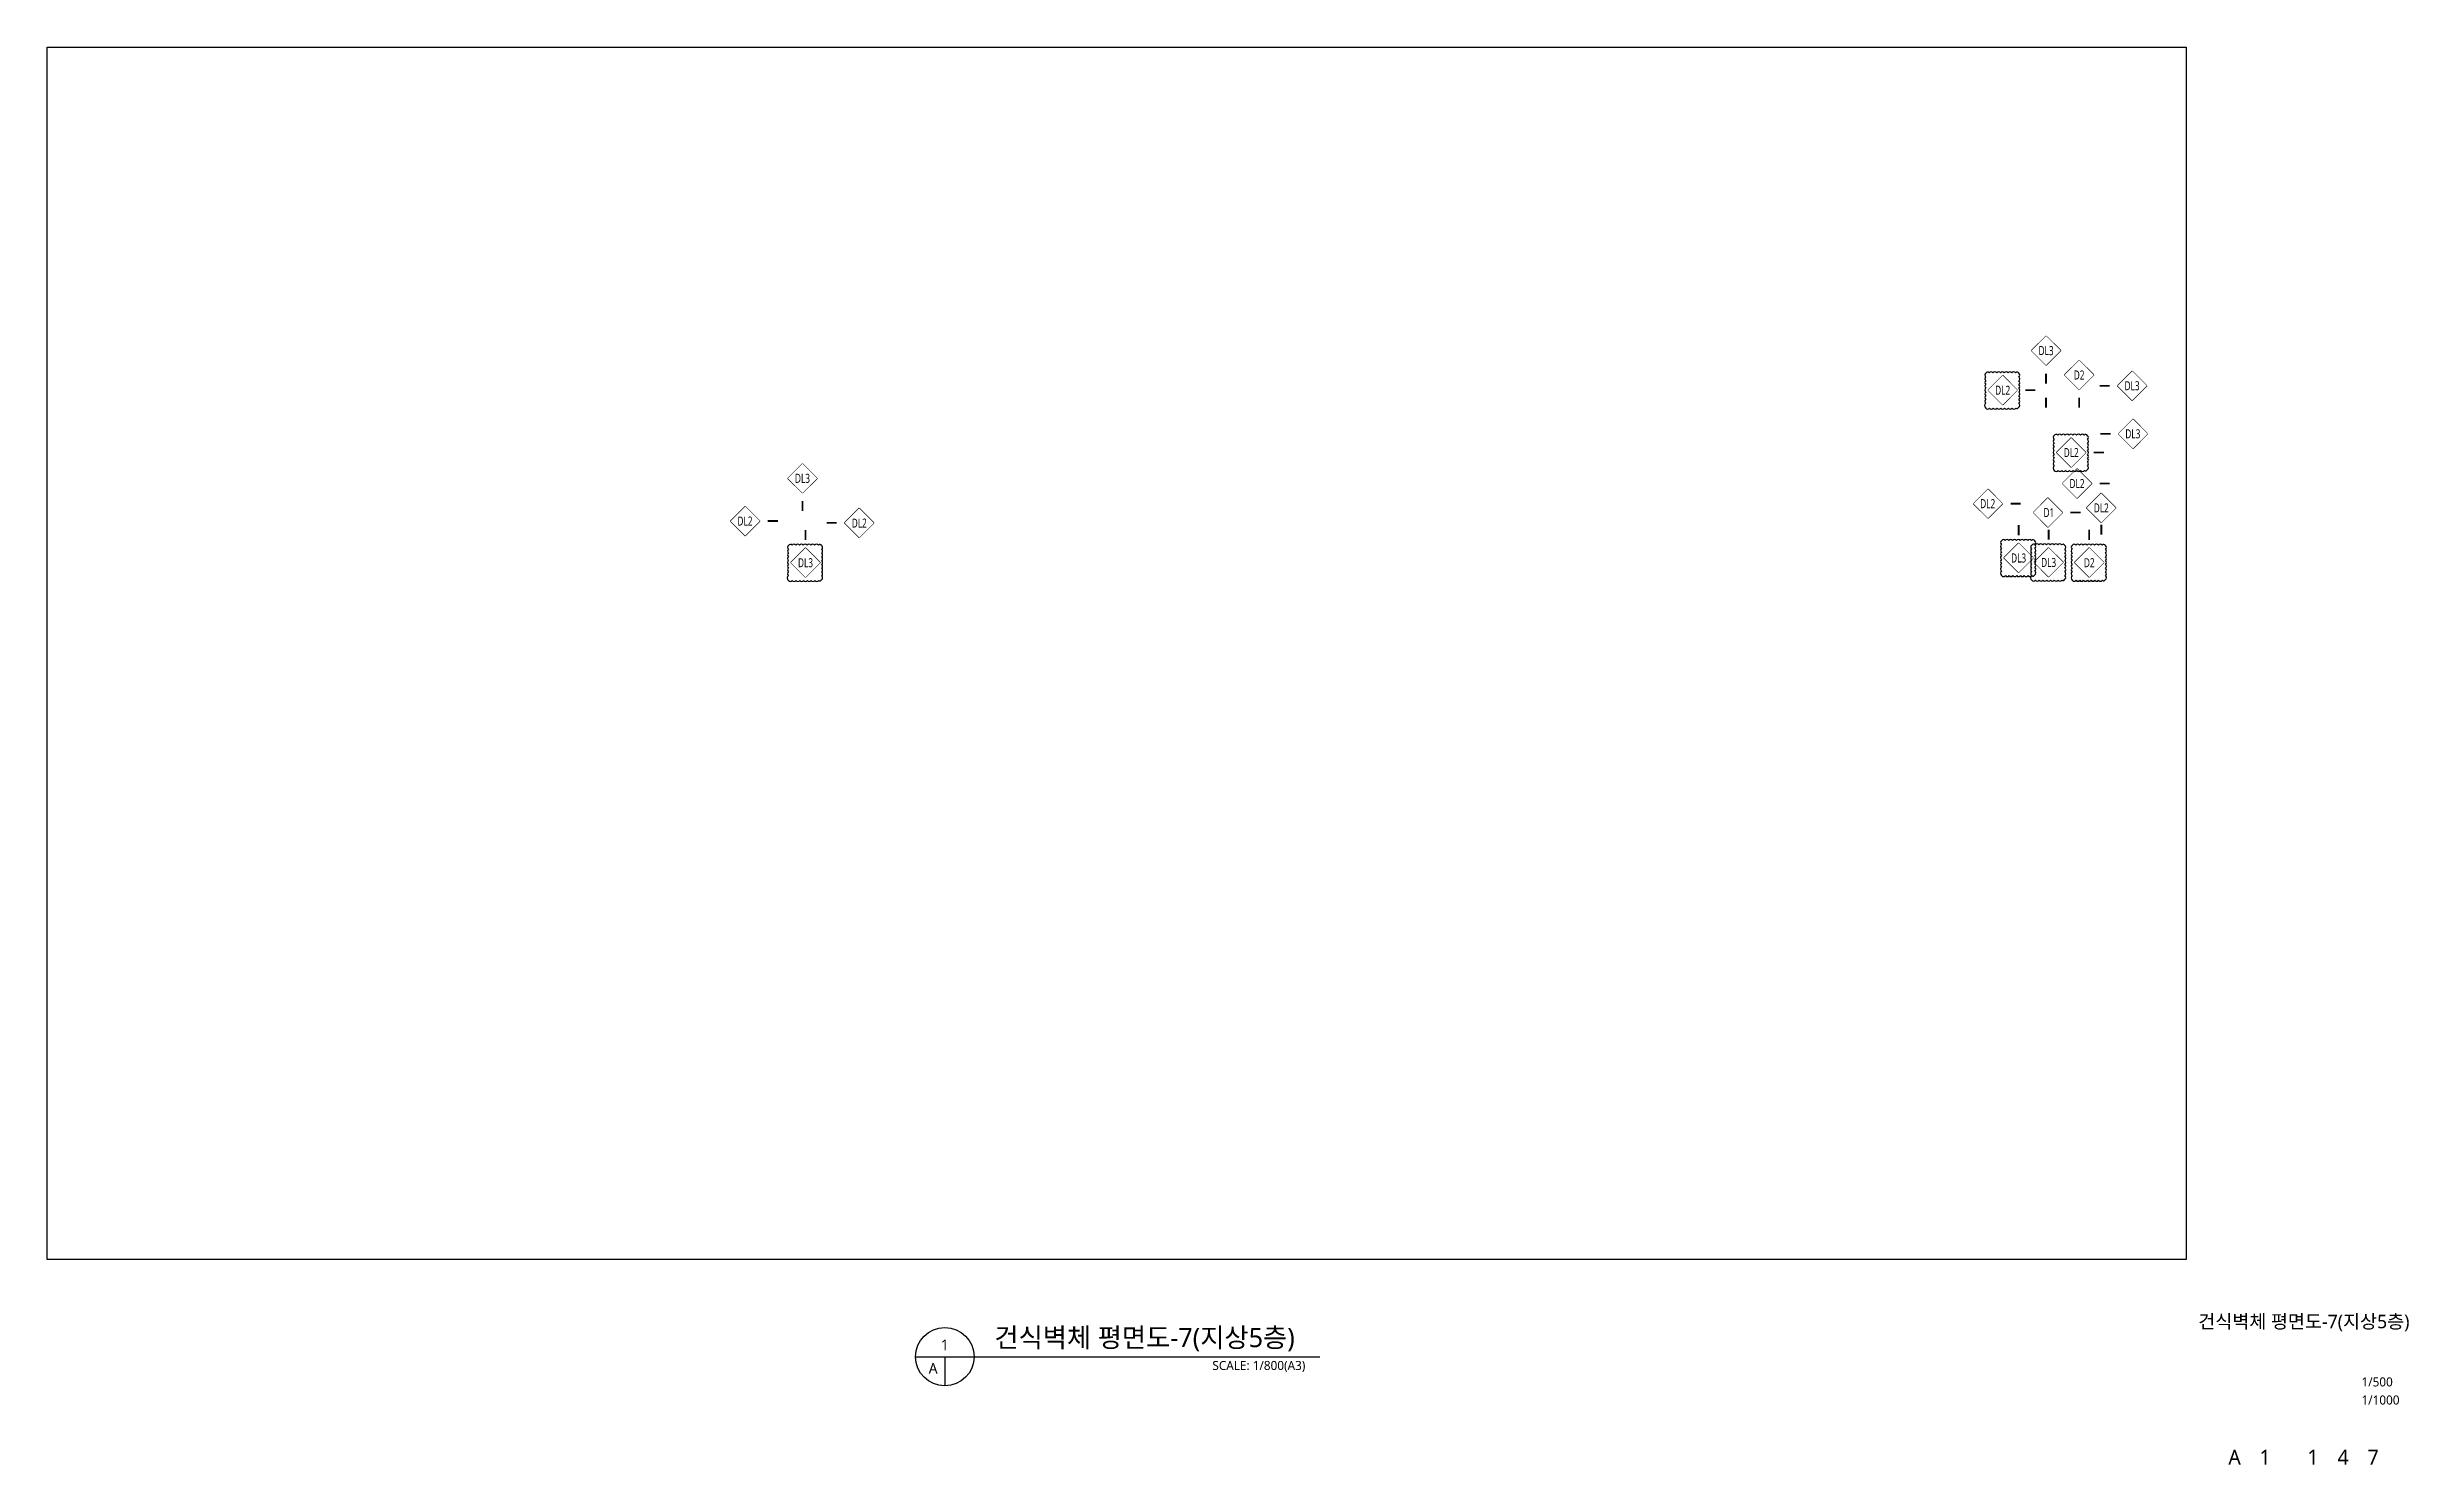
# Model space of a CAD drawing. Header units: millimetres. Extents: x 8000 to 321558, y 7472 to 1578084.
# Drawn here: x 8000 to 321558, y 7472 to 195684 of the extents above; entities that cross this region are included whole.
import ezdxf
from ezdxf.enums import TextEntityAlignment as Align

# ---------------------------------------------------------------- set-up
doc = ezdxf.new("R2010")
doc.units = ezdxf.units.MM
doc.header["$LTSCALE"] = 1000
doc.header["$MEASUREMENT"] = 0
doc.layers.get('Defpoints').update_dxf_attribs({"color": 161, "linetype": 'CONTINUOUS'})
doc.layers.add('A-WAL-TAG', color=7, linetype='CONTINUOUS', lineweight=0)
for name, color, linetype in [('SYM', 7, 'CONTINUOUS'), ('TEXT', 3, 'CONTINUOUS'), ('TEXT-TITLE', 6, 'CONTINUOUS'), ('TEXT-기입', 6, 'CONTINUOUS')]:
    doc.layers.add(name, color=color, linetype=linetype)
doc.layers.add('수정20221020', color=161, linetype='CONTINUOUS', plot=False)
doc.styles.add('kcc건식벽체부호', font='malgun_0.ttf')
doc.styles.add('나눔바른고딕', font='NanumBarunGothic.ttf')

msp = doc.modelspace()

# ---------------------------------------------------------------- texts
at = {"layer": 'TEXT', "style": '나눔바른고딕'}
msp.add_text('건식벽체 평면도-7(지상5층)', height=2560, dxfattribs=at).set_placement((133759, 23087))
for s, p in [('1', (127182, 23376)), ('A', (125630, 20273))]:
    msp.add_text(s, height=1440, dxfattribs=at).set_placement(p, align=Align.MIDDLE)
msp.add_text('SCALE: 1/800(A3)', height=1200, dxfattribs=at).set_placement((175050, 21255), align=Align.TOP_RIGHT)
at = {"layer": 'TEXT-TITLE', "style": '나눔바른고딕'}
msp.add_text('건식벽체 평면도-7(지상5층)', height=1800, dxfattribs=at).set_placement((307631, 25596), align=Align.CENTER)
at = {"layer": 'TEXT-기입', "style": '나눔바른고딕'}
for s, p in [('1/500', (315281, 17512)), ('1/1000', (315281, 15112))]:
    msp.add_text(s, height=1200, dxfattribs=at).set_placement(p, align=Align.BOTTOM_LEFT)
for s, p in [('A', (298431, 8472)), ('1', (302481, 8472)), ('1', (308831, 8472)), ('4', (312831, 8472)), ('7', (316831, 8472))]:
    msp.add_text(s, height=2000, dxfattribs=at).set_placement(p, align=Align.MIDDLE_CENTER)

# ---------------------------------------------------------------- blocks, each defined once
blk = doc.blocks.new('케이씨씨부호')
at = {"layer": 'A-WAL-TAG'}
blk.add_lwpolyline([(9958, 15966), (10605, 16612), (11251, 15966), (10605, 15319), (9958, 15966)], dxfattribs=at)
blk.add_wipeout([(10605, 16612), (9958, 15966), (10605, 15319), (11251, 15966)]).dxf.layer = 'A-WAL-TAG'
at = {"layer": 'A-WAL-TAG', "color": 2, "style": 'kcc건식벽체부호', "width": 0.7}
blk.add_attdef('벽체종류', text='', height=400, dxfattribs=at).set_placement((10605, 15966), align=Align.MIDDLE_CENTER)

# ---------------------------------------------------------------- linework, layer by layer
at = {"layer": 'A-WAL-TAG'}
for points in [[(273399, 151004, 0, 0, 0), (273399, 149174, 240, 240, 0), (273399, 147824, 240, 240, 0)], [(269580, 150145, 0, 0, 0), (270630, 150145, 240, 240, 0), (271980, 150145, 240, 240, 0)], [(277788, 150224, 0, 0, 0), (277788, 149174, 240, 240, 0), (277788, 147824, 240, 240, 0)], [(283005, 144354, 0, 0, 0), (281955, 144354, 240, 240, 0), (280605, 144354, 240, 240, 0)], [(278680, 141863, 0, 0, 0), (279730, 141863, 240, 240, 0), (281080, 141863, 240, 240, 0)], [(108280, 136504, 0, 0, 0), (108280, 135454, 240, 240, 0), (108280, 134104, 240, 240, 0)], [(267630, 135079, 0, 0, 0), (268680, 135079, 240, 240, 0), (270030, 135079, 240, 240, 0)], [(102623, 132771, 0, 0, 0), (103673, 132771, 240, 240, 0), (105023, 132771, 240, 240, 0)], [(108680, 129199, 0, 0, 0), (108680, 130249, 240, 240, 0), (108680, 131599, 240, 240, 0)], [(113880, 132524, 0, 0, 0), (112830, 132524, 240, 240, 0), (111480, 132524, 240, 240, 0)], [(269752, 129828, 0, 0, 0), (269752, 130878, 240, 240, 0), (269752, 132228, 240, 240, 0)], [(273743, 129233, 0, 0, 0), (273743, 130283, 240, 240, 0), (273743, 131633, 240, 240, 0)], [(280730, 132576, 0, 0, 0), (280730, 132303, 240, 240, 0), (280730, 130953, 240, 240, 0)]]:
    msp.add_lwpolyline(points, format="xyseb", dxfattribs=at)
at = {"layer": 'Defpoints', "ltscale": 10000}
msp.add_lwpolyline([(8000, 195684), (292000, 195684), (292000, 34716), (8000, 34716)], close=True, dxfattribs=at)
at = {"layer": 'SYM'}
for p, q in [((123303, 21824), (176984, 21824)), ((127182, 21824), (127182, 17946))]:
    msp.add_line(p, q, dxfattribs=at)
msp.add_circle((127182, 21824), 3879, dxfattribs=at)

msp.set_redraw_order([(e.dxf.handle, doc.entitydb.next_handle()) for e in msp.query("TEXT MTEXT ATTDEF DIMENSION ARC_DIMENSION")])  # texts and dimensions are drawn at this point

# ---------------------------------------------------------------- next in the draw order: block references
at = {"layer": 'A-WAL-TAG', "xscale": 3, "yscale": 3, "zscale": 3}
for p, values in [((245974, 104267), {'벽체종류': 'D2'}), ((235827, 102248), {'벽체종류': 'DL2'}), ((248916, 86619), {'벽체종류': 'DL2'})]:
    msp.add_blockref('케이씨씨부호', p, dxfattribs=at).add_auto_attribs(values)
at = {"layer": 'A-WAL-TAG'}
ref = msp.add_blockref('케이씨씨부호', (316759, 96457), dxfattribs=dict(at, xscale=-3, yscale=3, zscale=3))
ref.add_attrib('벽체종류', 'DL3', dxfattribs={"color": 2, "height": 1200, "style": 'kcc건식벽체부호', "width": 0.7}).set_placement((284918, 144354), align=Align.MIDDLE_CENTER)
ref = msp.add_blockref('케이씨씨부호', (76466, 186340), dxfattribs=dict(at, xscale=-3, yscale=3, zscale=3, rotation=180))
ref.add_attrib('벽체종류', 'DL3', dxfattribs={"color": 2, "height": 1200, "style": 'kcc건식벽체부호', "width": 0.7}).set_placement((108280, 138444), align=Align.MIDDLE_CENTER)
ref = msp.add_blockref('케이씨씨부호', (297505, 87182), dxfattribs=dict(at, xscale=-3, yscale=3, zscale=3))
ref.add_attrib('벽체종류', 'DL2', dxfattribs={"color": 2, "height": 1200, "style": 'kcc건식벽체부호', "width": 0.7}).set_placement((265654, 135079), align=Align.MIDDLE_CENTER)
ref = msp.add_blockref('케이씨씨부호', (132497, 84875), dxfattribs=dict(at, xscale=-3, yscale=3, zscale=3))
ref.add_attrib('벽체종류', 'DL2', dxfattribs={"color": 2, "height": 1200, "style": 'kcc건식벽체부호', "width": 0.7}).set_placement((100647, 132771), align=Align.MIDDLE_CENTER)
ref = msp.add_blockref('케이씨씨부호', (84006, 180420), dxfattribs=dict(at, xscale=-3, yscale=3, zscale=3, rotation=180))
ref.add_attrib('벽체종류', 'DL2', dxfattribs={"color": 2, "height": 1200, "style": 'kcc건식벽체부호', "width": 0.7}).set_placement((115820, 132504), align=Align.MIDDLE_CENTER)
ref = msp.add_blockref('케이씨씨부호', (76866, 175156), dxfattribs=dict(at, xscale=-3, yscale=3, zscale=3, rotation=180))
ref.add_attrib('벽체종류', 'DL3', dxfattribs={"color": 2, "height": 1200, "style": 'kcc건식벽체부호', "width": 0.7}).set_placement((108680, 127239), align=Align.MIDDLE_CENTER)
ref = msp.add_blockref('케이씨씨부호', (241929, 175190), dxfattribs=dict(at, xscale=-3, yscale=3, zscale=3, rotation=180))
ref.add_attrib('벽체종류', 'DL3', dxfattribs={"color": 2, "height": 1200, "style": 'kcc건식벽체부호', "width": 0.7}).set_placement((273743, 127273), align=Align.MIDDLE_CENTER)

# ---------------------------------------------------------------- next in the draw order: linework, layer by layer
for points in [[(282905, 150739, 0, 0, 0), (281855, 150739, 240, 240, 0), (280505, 150739, 240, 240, 0)], [(279455, 137753, 0, 0, 0), (280505, 137753, 240, 240, 0), (281855, 137753, 240, 240, 0)], [(275590, 133897, 0, 0, 0), (276640, 133897, 240, 240, 0), (277990, 133897, 240, 240, 0)], [(279133, 129208, 0, 0, 0), (279133, 130258, 240, 240, 0), (279133, 131608, 240, 240, 0)]]:
    msp.add_lwpolyline(points, format="xyseb", dxfattribs=at)
at = {"layer": '수정20221020'}
msp.add_lwpolyline([(106429, 124895, 0.5205671), (106929, 124895, 0.5205671), (107429, 124895, 0.5205671), (107929, 124895, 0.5205671), (108429, 124895, 0.5205671), (108929, 124895, 0.5205671), (109429, 124895, 0.5205671), (109929, 124895, 0.5205671), (110429, 124895, 0.5205671), (110822, 125002, 0.5205671), (110822, 125502, 0.5205671), (110822, 126002, 0.5205671), (110822, 126502, 0.5205671), (110822, 127002, 0.5205671), (110822, 127502, 0.5205671), (110822, 128002, 0.5205671), (110822, 128502, 0.5205671), (110822, 129002, 0.5205671), (110822, 129502, 0.5205671), (110392, 129572, 0.5205671), (109892, 129572, 0.5205671), (109392, 129572, 0.5205671), (108892, 129572, 0.5205671), (108392, 129572, 0.5205671), (107892, 129572, 0.5205671), (107392, 129572, 0.5205671), (106892, 129572, 0.5205671), (106429, 129534, 0.5205671), (106429, 129034, 0.5205671), (106429, 128534, 0.5205671), (106429, 128034, 0.5205671), (106429, 127534, 0.5205671), (106429, 127034, 0.5205671), (106429, 126534, 0.5205671), (106429, 126034, 0.5205671), (106429, 125534, 0.5205671)], format="xyb", close=True, dxfattribs=at)

# ---------------------------------------------------------------- next in the draw order: block references
at = {"layer": 'A-WAL-TAG', "xscale": 3, "yscale": 3, "zscale": 3}
msp.add_blockref('케이씨씨부호', (241585, 107505), dxfattribs=at).add_auto_attribs({'벽체종류': 'DL3'})
at = {"layer": 'A-WAL-TAG'}
ref = msp.add_blockref('케이씨씨부호', (237938, 175785), dxfattribs=dict(at, xscale=-3, yscale=3, zscale=3, rotation=180))
ref.add_attrib('벽체종류', 'DL3', dxfattribs={"color": 2, "height": 1200, "style": 'kcc건식벽체부호', "width": 0.7}).set_placement((269752, 127869), align=Align.MIDDLE_CENTER)

# ---------------------------------------------------------------- next in the draw order: linework, layer by layer
msp.add_lwpolyline([(273399, 153462, 0, 0, 0), (273399, 152354, 240, 240, 0), (273399, 151004, 240, 240, 0)], format="xyseb", dxfattribs=at)
at = {"layer": '수정20221020'}
for points in [[(265390, 147780, 0.5205671), (265890, 147780, 0.5205671), (266390, 147780, 0.5205671), (266890, 147780, 0.5205671), (267390, 147780, 0.5205671), (267890, 147780, 0.5205671), (268390, 147780, 0.5205671), (268890, 147780, 0.5205671), (269390, 147780, 0.5205671), (269782, 147887, 0.5205671), (269782, 148387, 0.5205671), (269782, 148887, 0.5205671), (269782, 149387, 0.5205671), (269782, 149887, 0.5205671), (269782, 150387, 0.5205671), (269782, 150887, 0.5205671), (269782, 151387, 0.5205671), (269782, 151887, 0.5205671), (269782, 152387, 0.5205671), (269352, 152457, 0.5205671), (268852, 152457, 0.5205671), (268352, 152457, 0.5205671), (267852, 152457, 0.5205671), (267352, 152457, 0.5205671), (266852, 152457, 0.5205671), (266352, 152457, 0.5205671), (265852, 152457, 0.5205671), (265390, 152420, 0.5205671), (265390, 151920, 0.5205671), (265390, 151420, 0.5205671), (265390, 150920, 0.5205671), (265390, 150420, 0.5205671), (265390, 149920, 0.5205671), (265390, 149420, 0.5205671), (265390, 148920, 0.5205671), (265390, 148420, 0.5205671)], [(267501, 125525, 0.5205671), (268001, 125525, 0.5205671), (268501, 125525, 0.5205671), (269001, 125525, 0.5205671), (269501, 125525, 0.5205671), (270001, 125525, 0.5205671), (270501, 125525, 0.5205671), (271001, 125525, 0.5205671), (271501, 125525, 0.5205671), (271893, 125632, 0.5205671), (271893, 126132, 0.5205671), (271893, 126632, 0.5205671), (271893, 127132, 0.5205671), (271893, 127632, 0.5205671), (271893, 128132, 0.5205671), (271893, 128632, 0.5205671), (271893, 129132, 0.5205671), (271893, 129632, 0.5205671), (271893, 130132, 0.5205671), (271463, 130202, 0.5205671), (270963, 130202, 0.5205671), (270463, 130202, 0.5205671), (269963, 130202, 0.5205671), (269463, 130202, 0.5205671), (268963, 130202, 0.5205671), (268463, 130202, 0.5205671), (267963, 130202, 0.5205671), (267501, 130164, 0.5205671), (267501, 129664, 0.5205671), (267501, 129164, 0.5205671), (267501, 128664, 0.5205671), (267501, 128164, 0.5205671), (267501, 127664, 0.5205671), (267501, 127164, 0.5205671), (267501, 126664, 0.5205671), (267501, 126164, 0.5205671)]]:
    msp.add_lwpolyline(points, format="xyb", close=True, dxfattribs=at)

# ---------------------------------------------------------------- next in the draw order: block references
at = {"layer": 'A-WAL-TAG'}
ref = msp.add_blockref('케이씨씨부호', (316659, 102842), dxfattribs=dict(at, xscale=-3, yscale=3, zscale=3))
ref.add_attrib('벽체종류', 'DL3', dxfattribs={"color": 2, "height": 1200, "style": 'kcc건식벽체부호', "width": 0.7}).set_placement((284818, 150739), align=Align.MIDDLE_CENTER)
ref = msp.add_blockref('케이씨씨부호', (305464, 86001), dxfattribs=dict(at, xscale=-3, yscale=3, zscale=3))
ref.add_attrib('벽체종류', 'D1', dxfattribs={"color": 2, "height": 1200, "style": 'kcc건식벽체부호', "width": 0.7}).set_placement((273775, 133897), align=Align.MIDDLE_CENTER)
ref = msp.add_blockref('케이씨씨부호', (247319, 175165), dxfattribs=dict(at, xscale=-3, yscale=3, zscale=3, rotation=180))
ref.add_attrib('벽체종류', 'D2', dxfattribs={"color": 2, "height": 1200, "style": 'kcc건식벽체부호', "width": 0.7}).set_placement((279133, 127242), align=Align.MIDDLE_CENTER)

# ---------------------------------------------------------------- next in the draw order: linework, layer by layer
at = {"layer": '수정20221020'}
for points in [[(271492, 124929, 0.5205671), (271992, 124929, 0.5205671), (272492, 124929, 0.5205671), (272992, 124929, 0.5205671), (273492, 124929, 0.5205671), (273992, 124929, 0.5205671), (274492, 124929, 0.5205671), (274992, 124929, 0.5205671), (275492, 124929, 0.5205671), (275884, 125036, 0.5205671), (275884, 125536, 0.5205671), (275884, 126036, 0.5205671), (275884, 126536, 0.5205671), (275884, 127036, 0.5205671), (275884, 127536, 0.5205671), (275884, 128036, 0.5205671), (275884, 128536, 0.5205671), (275884, 129036, 0.5205671), (275884, 129536, 0.5205671), (275454, 129606, 0.5205671), (274954, 129606, 0.5205671), (274454, 129606, 0.5205671), (273954, 129606, 0.5205671), (273454, 129606, 0.5205671), (272954, 129606, 0.5205671), (272454, 129606, 0.5205671), (271954, 129606, 0.5205671), (271492, 129568, 0.5205671), (271492, 129068, 0.5205671), (271492, 128568, 0.5205671), (271492, 128068, 0.5205671), (271492, 127568, 0.5205671), (271492, 127068, 0.5205671), (271492, 126568, 0.5205671), (271492, 126068, 0.5205671), (271492, 125568, 0.5205671)], [(276882, 124904, 0.5205671), (277382, 124904, 0.5205671), (277882, 124904, 0.5205671), (278382, 124904, 0.5205671), (278882, 124904, 0.5205671), (279382, 124904, 0.5205671), (279882, 124904, 0.5205671), (280382, 124904, 0.5205671), (280882, 124904, 0.5205671), (281274, 125011, 0.5205671), (281274, 125511, 0.5205671), (281274, 126011, 0.5205671), (281274, 126511, 0.5205671), (281274, 127011, 0.5205671), (281274, 127511, 0.5205671), (281274, 128011, 0.5205671), (281274, 128511, 0.5205671), (281274, 129011, 0.5205671), (281274, 129511, 0.5205671), (280844, 129581, 0.5205671), (280344, 129581, 0.5205671), (279844, 129581, 0.5205671), (279344, 129581, 0.5205671), (278844, 129581, 0.5205671), (278344, 129581, 0.5205671), (277844, 129581, 0.5205671), (277344, 129581, 0.5205671), (276882, 129543, 0.5205671), (276882, 129043, 0.5205671), (276882, 128543, 0.5205671), (276882, 128043, 0.5205671), (276882, 127543, 0.5205671), (276882, 127043, 0.5205671), (276882, 126543, 0.5205671), (276882, 126043, 0.5205671), (276882, 125543, 0.5205671)]]:
    msp.add_lwpolyline(points, format="xyb", close=True, dxfattribs=at)

# ---------------------------------------------------------------- next in the draw order: block references
at = {"layer": 'A-WAL-TAG', "xscale": 3, "yscale": 3, "zscale": 3}
msp.add_blockref('케이씨씨부호', (245701, 89857), dxfattribs=at).add_auto_attribs({'벽체종류': 'DL2'})

# ---------------------------------------------------------------- next in the draw order: block references
msp.add_blockref('케이씨씨부호', (244926, 93967), dxfattribs=at).add_auto_attribs({'벽체종류': 'DL2'})

# ---------------------------------------------------------------- next in the draw order: linework, layer by layer
at = {"layer": '수정20221020'}
msp.add_lwpolyline([(274489, 139499, 0.5205671), (274989, 139499, 0.5205671), (275489, 139499, 0.5205671), (275989, 139499, 0.5205671), (276489, 139499, 0.5205671), (276989, 139499, 0.5205671), (277489, 139499, 0.5205671), (277989, 139499, 0.5205671), (278489, 139499, 0.5205671), (278882, 139606, 0.5205671), (278882, 140106, 0.5205671), (278882, 140606, 0.5205671), (278882, 141106, 0.5205671), (278882, 141606, 0.5205671), (278882, 142106, 0.5205671), (278882, 142606, 0.5205671), (278882, 143106, 0.5205671), (278882, 143606, 0.5205671), (278882, 144106, 0.5205671), (278452, 144176, 0.5205671), (277952, 144176, 0.5205671), (277452, 144176, 0.5205671), (276952, 144176, 0.5205671), (276452, 144176, 0.5205671), (275952, 144176, 0.5205671), (275452, 144176, 0.5205671), (274952, 144176, 0.5205671), (274489, 144139, 0.5205671), (274489, 143639, 0.5205671), (274489, 143139, 0.5205671), (274489, 142639, 0.5205671), (274489, 142139, 0.5205671), (274489, 141639, 0.5205671), (274489, 141139, 0.5205671), (274489, 140639, 0.5205671), (274489, 140139, 0.5205671)], format="xyb", close=True, dxfattribs=at)

doc.saveas('drawing.dxf')
